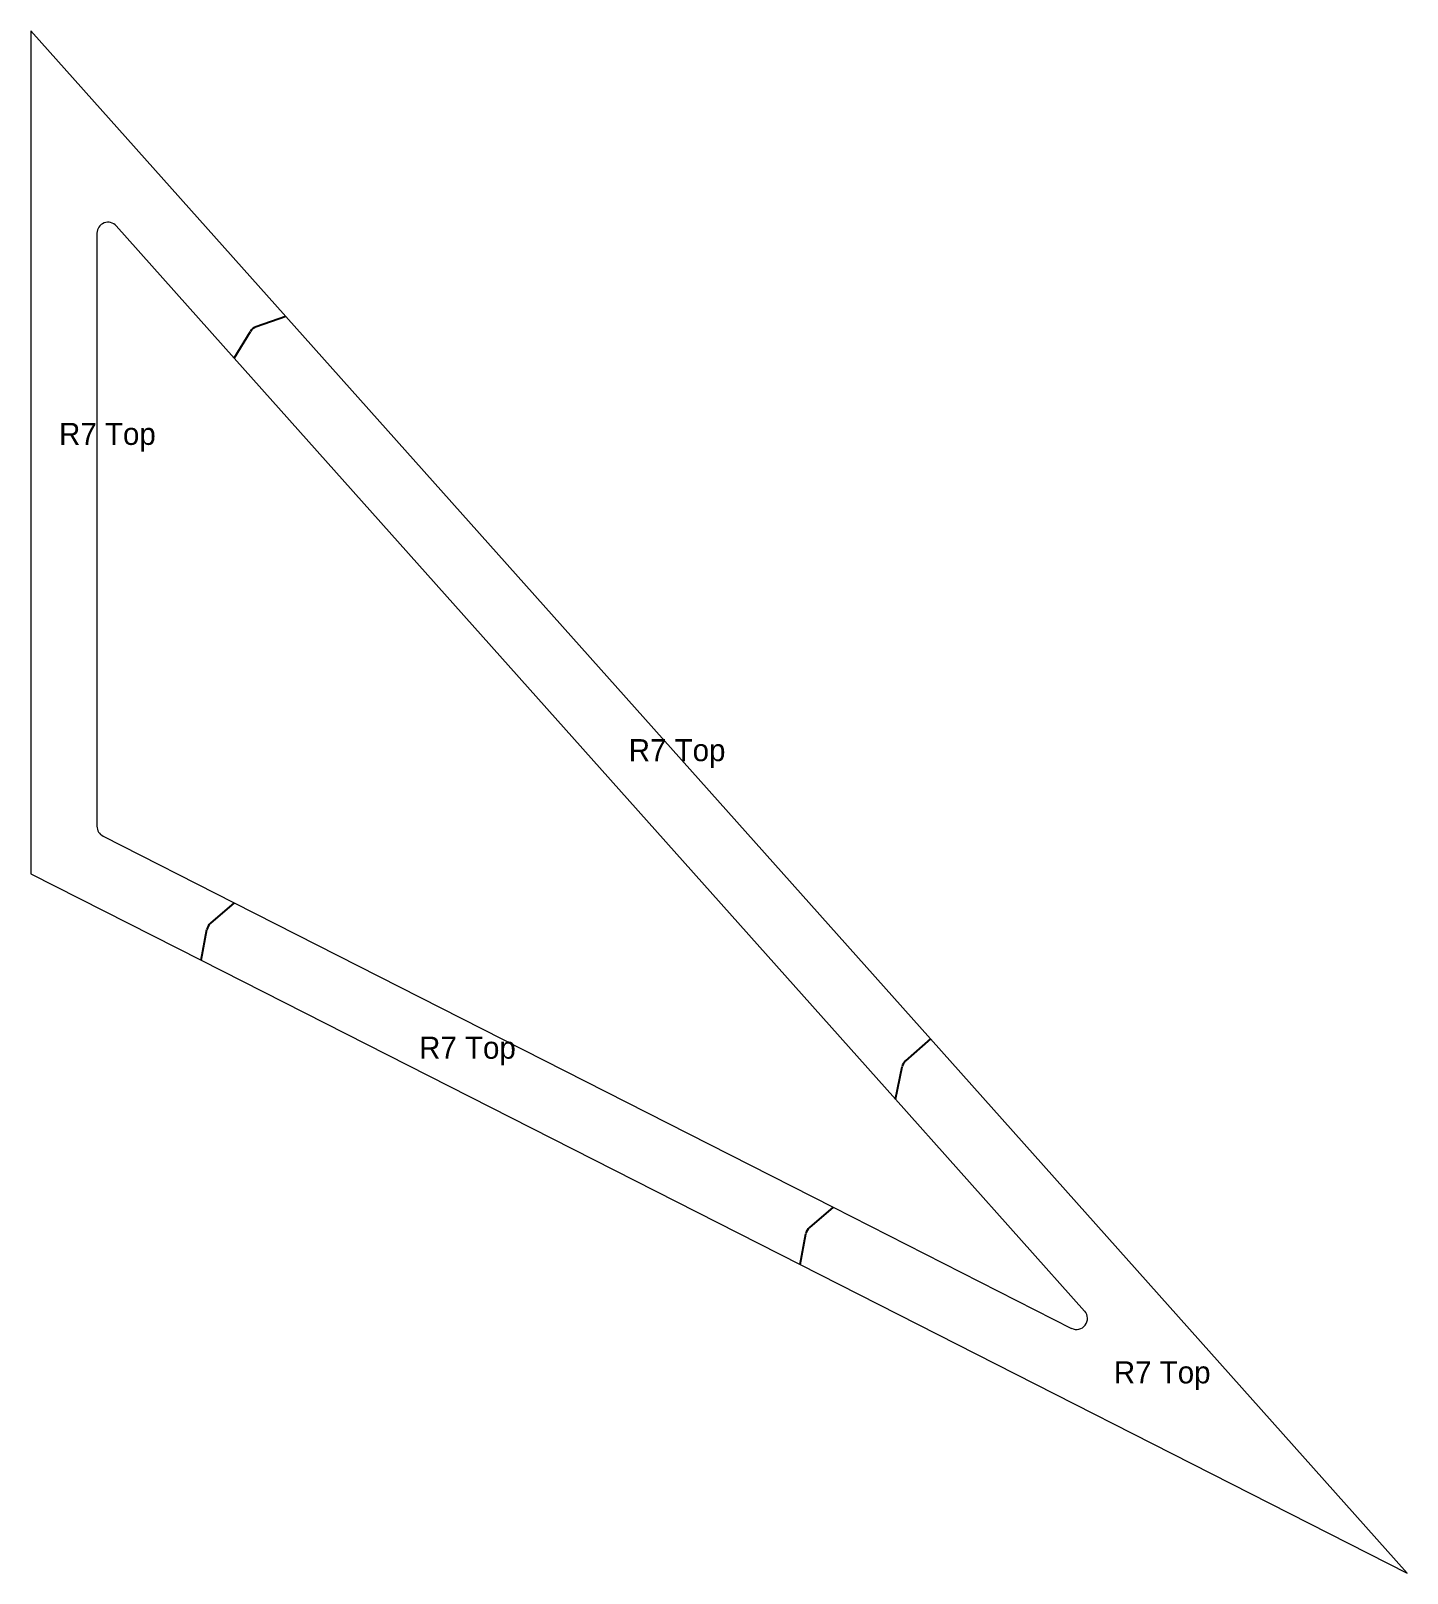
# Model space of a CAD drawing. Extents: x 45 to 756, y 147 to 514.
# Drawn here: x 631.4 to 756.2, y 181.7 to 321.5 of the extents above; entities that cross this region are included whole.
import ezdxf

# ---------------------------------------------------------------- set-up
doc = ezdxf.new("R2010")
doc.units = 0
doc.header["$MEASUREMENT"] = 0
doc.layers.get('0').update_dxf_attribs({"linetype": 'CONTINUOUS'})
doc.layers.add('ANNOTATION', color=7, linetype='CONTINUOUS')

msp = doc.modelspace()

# ---------------------------------------------------------------- texts
at = {"layer": 'ANNOTATION', "char_height": 2, "attachment_point": 3}
for insert in [(642.69, 285.96), (694.35, 257.28), (675.34, 230.3), (738.34, 200.86)]:
    msp.add_mtext_dynamic_manual_height_columns('R7 Top', width=17.0218, gutter_width=1, heights=[0], dxfattribs=dict(at, insert=insert))

# ---------------------------------------------------------------- linework, layer by layer
at = {"color": 7, "linetype": 'Continuous', "lineweight": 15}
for p, q in [((631.36, 321.51), (631.36, 245.08)), ((654.47, 295.61), (631.36, 321.51)), ((649.8, 291.84), (639.11, 303.82)), ((637.36, 303.15), (637.36, 249.38)), ((712.93, 230.1), (654.47, 295.61)), ((709.77, 224.63), (649.8, 291.84)), ((637.91, 248.48), (649.81, 242.43)), ((631.36, 245.08), (646.81, 237.23)), ((649.81, 242.43), (704.12, 214.83)), ((646.81, 237.23), (701.11, 209.63)), ((756.17, 181.65), (712.93, 230.1)), ((726.92, 205.41), (709.77, 224.63)), ((704.12, 214.83), (725.72, 203.85)), ((701.11, 209.63), (756.17, 181.65))]:
    msp.add_line(p, q, dxfattribs=at)
for p, q in [((654.47, 295.61), (651.8, 294.67)), ((649.8, 291.84), (651.28, 294.25)), ((649.81, 242.43), (647.66, 240.59)), ((646.81, 237.23), (647.33, 240.01)), ((646.81, 237.23), (646.81, 237.23)), ((712.93, 230.1), (710.69, 228.11)), ((709.77, 224.63), (710.37, 227.56)), ((704.12, 214.83), (701.97, 212.99)), ((701.11, 209.63), (701.63, 212.42))]:
    msp.add_line(p, q)
for centre, start, end in [((638.36, 303.15), 41.7454, 180), ((638.36, 249.38), 180, 243.059), ((726.18, 204.75), 243.059, 41.7454)]:
    msp.add_arc(centre, 1, start, end, dxfattribs=at)
for centre, start, end in [((652.13, 293.73), 109.4984, 148.3925), ((648.31, 239.83), 130.5576, 169.4424), ((711.35, 227.36), 131.5451, 168.4549), ((702.62, 212.23), 130.5576, 169.4424)]:
    msp.add_arc(centre, 1, start, end)

msp.set_redraw_order([(e.dxf.handle, doc.entitydb.next_handle()) for e in msp.query("TEXT MTEXT ATTDEF DIMENSION ARC_DIMENSION")])  # texts and dimensions are drawn at this point

doc.saveas('drawing.dxf')
